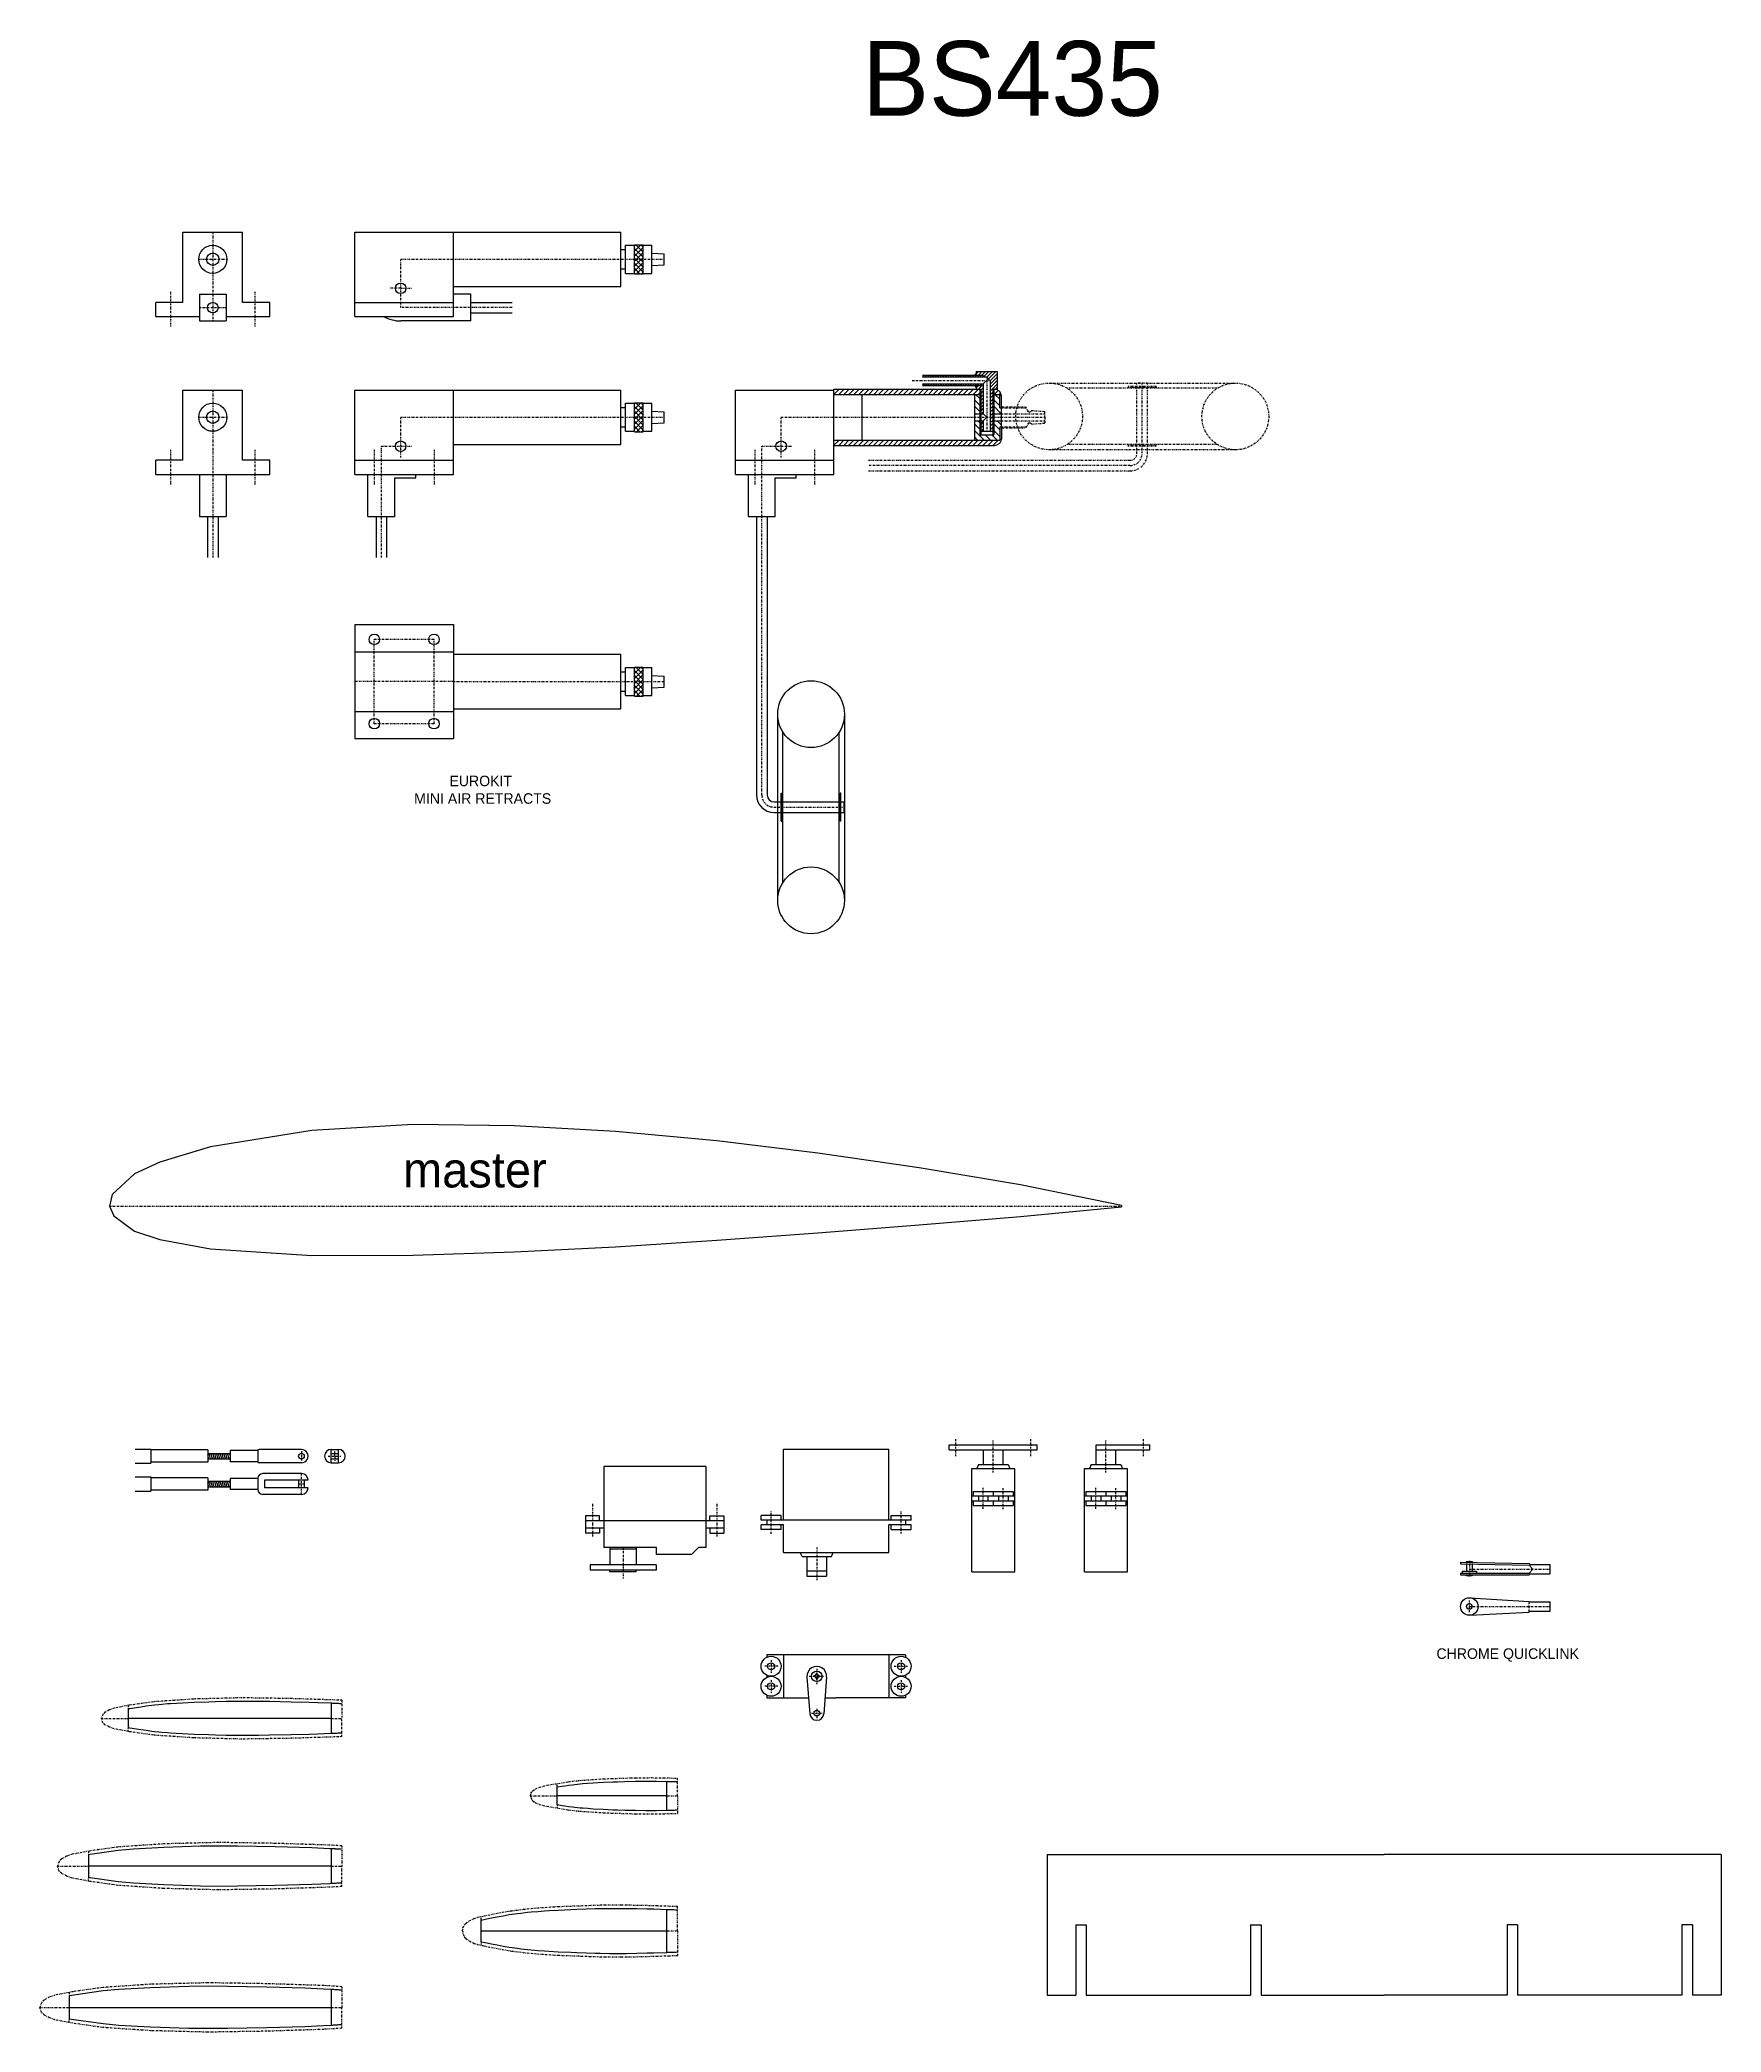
# Model space of a CAD drawing. Extents: x -1638 to 412, y -412 to 1290.
# Drawn here: x -258 to 221, y -143 to 425 of the extents above; entities that cross this region are included whole.
import ezdxf
from ezdxf.enums import TextEntityAlignment as Align

# ---------------------------------------------------------------- set-up
doc = ezdxf.new("R2010")
doc.units = 0
doc.linetypes.add('DASHDOT', pattern=[1, 0.5, -0.25, 0, -0.25])
doc.linetypes.add('HIDDEN', pattern=[0.375, 0.25, -0.125])
for name, color, linetype in [('1', 7, 'CONTINUOUS'), ('22', 7, 'CONTINUOUS'), ('3', 7, 'CONTINUOUS'), ('4', 7, 'CONTINUOUS'), ('8', 7, 'CONTINUOUS')]:
    doc.layers.add(name, color=color, linetype=linetype)
doc.styles.add('txt', font='TXT', dxfattribs={"height": 0.2})

msp = doc.modelspace()

# ---------------------------------------------------------------- texts
at = {"layer": '1', "color": 212, "linetype": 'CONTINUOUS', "style": 'txt'}
msp.add_text('BS435', height=21.3, dxfattribs=at).set_placement((-23.7422, 424.2624), align=Align.TOP_LEFT)
at = {"layer": '8', "color": 250, "linetype": 'CONTINUOUS', "style": 'txt'}
for s, p in [('MINI AIR RETRACTS', (-131.761, 208.6391)), ('EUROKIT ', (-131.761, 213.6391))]:
    msp.add_text(s, height=3, dxfattribs=at).set_placement(p, align=Align.MIDDLE)
for s, height, p in [('master', 10, (-154.4256, 102.9312)), ('CHROME QUICKLINK', 3, (139.6752, -34.757))]:
    msp.add_text(s, height=height, dxfattribs=at).set_placement(p, align=Align.MIDDLE_LEFT)

# ---------------------------------------------------------------- blocks, each defined once
blk = doc.blocks.new('*O0')
at = {"layer": '22', "color": 195, "linetype": 'CONTINUOUS'}
for p, q in [((-14.9988, 18.6817), (15.0012, 18.6817)), ((-14.9988, -1.5215), (-14.9988, 18.6817)), ((15.0012, -1.5215), (15.0012, 18.6817)), ((-15.649, -0.221), (-21.3488, -0.221)), ((-21.3488, -1.5215), (-21.3488, -0.221)), ((21.3486, -1.5215), (-21.3488, -1.5215)), ((-14.9988, -2.9185), (-21.3488, -2.9185)), ((-21.3488, -4.2189), (-21.3488, -2.9185)), ((-15.649, -4.2189), (-21.3488, -4.2189)), ((-19.7486, -1.5215), (-19.7486, -2.9185)), ((-15.649, -1.5215), (-15.649, -0.221)), ((-15.649, -4.2189), (-15.649, -2.9185)), ((-14.9988, -10.7163), (-14.9988, -2.9185)), ((21.3486, -2.9185), (15.0012, -2.9185)), ((15.0012, -10.7163), (15.0012, -2.9185)), ((15.649, -0.221), (21.3486, -0.221)), ((15.649, -1.5215), (15.649, -0.221)), ((15.649, -4.2189), (15.649, -2.9185)), ((15.649, -4.2189), (21.3486, -4.2189)), ((19.7484, -1.5215), (19.7484, -2.9185)), ((21.3486, -1.5215), (21.3486, -0.221)), ((21.3486, -4.2189), (21.3486, -2.9185)), ((-14.9988, -10.7163), (15.0012, -10.7163)), ((-9.6978, -11.9151), (-10.1982, -10.7163)), ((-1.3006, -11.9151), (-0.8002, -10.7163)), ((-9.6978, -11.9151), (-1.3006, -11.9151)), ((-8.2982, -11.9151), (-8.2982, -17.5235)), ((-8.2982, -16.0249), (-2.7, -16.0249)), ((-2.7, -11.9151), (-2.7, -17.5235)), ((-8.2982, -17.5235), (-2.7, -17.5235))]:
    blk.add_line(p, q, dxfattribs=at)
at = {"layer": '22', "color": 195, "linetype": 'DASHDOT'}
for p, q in [((-18.4988, -5.4534), (-18.4988, 1.1608)), ((18.4988, -5.3823), (18.4988, 1.1608)), ((-5.4992, -9.3345), (-5.4992, -18.6817))]:
    blk.add_line(p, q, dxfattribs=at)
blk = doc.blocks.new('*O4')
at = {"layer": '1', "color": 195, "linetype": 'CONTINUOUS'}
for p, q in [((-24.6104, 2.0001), (-20.1518, 2.0001)), ((-20.1518, 2.0001), (-20.1518, -1.9999)), ((-3.967, 1.7645), (-3.967, -1.7355)), ((10.323, 1.5876), (2.383, 1.5876)), ((2.383, 1.5876), (2.383, -1.5874)), ((10.323, 1.5876), (10.323, -1.5874)), ((22.708, 2.949), (11.6844, 2.949)), ((24.608, 1.0491), (12.162, 1.0491)), ((12.162, 1.0491), (12.162, -1.0489)), ((-24.6104, -1.9999), (-20.1518, -1.9999)), ((10.323, -1.5874), (2.383, -1.5874)), ((22.708, -2.9488), (11.6844, -2.9488)), ((24.608, -1.0489), (12.162, -1.0489))]:
    blk.add_line(p, q, dxfattribs=at)
at = {"layer": '1', "color": 195, "linetype": 'HIDDEN'}
for p, q in [((21.9156, 1.0491), (21.9156, -1.0489)), ((23.5056, 1.0491), (23.5056, -1.0489))]:
    blk.add_line(p, q, dxfattribs=at)
at = {"layer": '1', "color": 195, "linetype": 'CONTINUOUS'}
for points in [[(-3.967, 1.7645), (-5.032679, 1.764994), (-6.453584, 1.76564), (-7.164035, 1.765952), (-8.229712, 1.766399), (-8.76255, 1.766611), (-9.828225, 1.767004), (-10.361062, 1.767183), (-11.160316, 1.767427), (-11.870763, 1.767617), (-12.225986, 1.767701), (-12.75882, 1.767813), (-13.558069, 1.767947), (-13.824486, 1.767982), (-14.179707, 1.76802), (-14.357317, 1.768036), (-14.756941, 1.768063), (-15.467381, 1.768079), (-15.8226, 1.768072), (-16.355429, 1.76804), (-16.621843, 1.768014), (-16.977061, 1.76797), (-17.15467, 1.767943), (-17.687495, 1.767845), (-17.953908, 1.767785), (-18.353526, 1.767681), (-18.88635, 1.767517), (-19.152761, 1.767423), (-19.552377, 1.767268), (-20.1518, 1.767)], [(-3.967, 0.7977), (-3.732157, 0.797968), (-3.418973, 0.798295), (-3.262355, 0.798448), (-3.105722, 0.798593), (-2.896852, 0.798776), (-2.792408, 0.798863), (-2.479034, 0.799111), (-2.061118, 0.799412), (-1.852126, 0.799552), (-1.538598, 0.799752), (-1.120493, 0.800006), (-0.911414, 0.800131), (-0.493208, 0.800378), (0.064485, 0.800719), (0.343362, 0.8009), (0.761709, 0.801192), (0.970894, 0.801349), (1.389282, 0.801691), (1.598482, 0.801879), (1.912288, 0.802184), (2.226096, 0.802519), (2.383, 0.8027)], [(-3.967, -1.7355), (-6.098358, -1.734524), (-7.164035, -1.734057), (-8.229712, -1.733616), (-8.76255, -1.733408), (-9.828225, -1.733021), (-10.361062, -1.732845), (-11.160316, -1.732606), (-11.870763, -1.73242), (-12.225986, -1.732337), (-12.75882, -1.732227), (-13.558069, -1.732096), (-13.824486, -1.732062), (-14.179707, -1.732024), (-14.357317, -1.732008), (-14.756941, -1.731981), (-15.467381, -1.731965), (-15.8226, -1.731971), (-16.355429, -1.732002), (-16.621843, -1.732026), (-16.977061, -1.732068), (-17.15467, -1.732094), (-17.687495, -1.732188), (-17.953908, -1.732246), (-18.353526, -1.732345), (-18.88635, -1.732503), (-19.152761, -1.732593), (-19.552377, -1.732743), (-20.1518, -1.733)], [(-3.967, -0.7924), (-3.732157, -0.792122), (-3.418973, -0.791781), (-3.262355, -0.791623), (-3.105722, -0.791472), (-2.896852, -0.791282), (-2.792408, -0.791191), (-2.479034, -0.790934), (-2.061118, -0.790622), (-1.852126, -0.790478), (-1.538598, -0.790271), (-1.120493, -0.79001), (-0.911414, -0.789883), (-0.493208, -0.789631), (0.064485, -0.789286), (0.343362, -0.789103), (0.761709, -0.78881), (0.970894, -0.788652), (1.389282, -0.788309), (1.598482, -0.788121), (1.912288, -0.787816), (2.226096, -0.787481), (2.383, -0.7873)]]:
    blk.add_lwpolyline(points, dxfattribs=at)
for centre, radius, start, end in [((11.68449, 1.5876), 1.36144, 90, 180), ((22.71063, 1.04912), 1.89992, 0, 90), ((11.68449, -1.5874), 1.36144, 180, 270), ((22.71063, -1.04892), 1.89992, 270, 360)]:
    blk.add_arc(centre, radius, start, end, dxfattribs=at)
at = {"layer": '3', "color": 195, "linetype": 'CONTINUOUS'}
for p, q in [((-3.6622, -0.7924), (-3.967, 0.3557)), ((-3.1338, -0.7924), (-3.5606, 0.7977)), ((-2.6054, -0.7898), (-3.0322, 0.7977)), ((-2.0822, -0.7898), (-2.509, 0.8002)), ((-1.554, -0.7898), (-1.9806, 0.8002)), ((-1.0306, -0.7898), (-1.4574, 0.8002)), ((-0.5074, -0.7898), (-0.9342, 0.8002)), ((0.0208, -0.7898), (-0.4058, 0.8002)), ((0.5492, -0.7898), (0.1224, 0.8002)), ((1.0724, -0.7898), (0.6458, 0.8002)), ((1.5956, -0.7873), (1.169, 0.8027)), ((2.124, -0.7873), (1.6972, 0.8027)), ((2.383, 0.2058), (2.2206, 0.8027))]:
    blk.add_line(p, q, dxfattribs=at)
blk = doc.blocks.new('*O5')
at = {"layer": '22', "color": 195, "linetype": 'DASHDOT'}
for p, q in [((-16.5228, 6.0484), (-20.2744, 6.0484)), ((-18.4988, 7.8213), (-18.4988, 4.1536)), ((16.5226, 6.0484), (20.2742, 6.0484)), ((18.4988, 7.8213), (18.4988, 4.1536)), ((-16.543, 0.3486), (-20.2744, 0.3486)), ((-18.4988, 2.0962), (-18.4988, -1.4649)), ((-7.6352, 3.1985), (-3.3554, 3.1985)), ((-5.4992, 5.3423), (-5.4992, 1.1513)), ((-5.4992, 0.9176), (-5.4992, 1.0192)), ((16.543, 0.3486), (20.2742, 0.3486)), ((18.4988, 2.0962), (18.4988, -1.4649)), ((-6.98, -7.3018), (-3.9498, -7.3018)), ((-5.4992, -6.0166), (-5.4992, -8.7446))]:
    blk.add_line(p, q, dxfattribs=at)
at = {"layer": '22', "color": 195, "linetype": 'CONTINUOUS'}
for p, q in [((-19.7486, 9.2996), (-19.7486, 8.6087)), ((19.7484, 9.2996), (-19.7486, 9.2996)), ((-14.9988, 9.2996), (-14.9988, -2.9026)), ((14.9986, 9.2996), (14.9986, -2.9026)), ((19.7484, 9.2996), (19.7484, 8.6087)), ((-19.7486, 3.4881), (-19.7486, 2.909)), ((-8.2906, 2.9852), (-7.493, -7.4542)), ((-6.0172, 3.29), (-6.3728, 3.29)), ((-6.3728, 3.1071), (-6.3728, 3.29)), ((-6.0224, 3.1071), (-6.3728, 3.1071)), ((-5.5906, 3.7167), (-5.5906, 4.0723)), ((-5.5906, 4.0723), (-5.4076, 4.0723)), ((-5.5906, 2.6753), (-5.5906, 2.3248)), ((-5.4076, 2.3248), (-5.5906, 2.3248)), ((-5.4076, 3.7167), (-5.4076, 4.0723)), ((-5.4076, 2.6753), (-5.4076, 2.3248)), ((-4.981, 3.29), (-4.6254, 3.29)), ((-4.9758, 3.1071), (-4.6254, 3.1071)), ((-4.6254, 3.29), (-4.6254, 3.1071)), ((-2.7076, 2.9852), (-3.5052, -7.4542)), ((19.7484, 3.4881), (19.7484, 2.909)), ((-19.7486, -2.2117), (-19.7486, -2.9026)), ((-19.7486, -2.9026), (-7.841, -2.9026)), ((-3.1572, -2.9026), (0, -2.9026)), ((19.7484, -2.9026), (0, -2.9026)), ((19.7484, -2.2117), (19.7484, -2.9026))]:
    blk.add_line(p, q, dxfattribs=at)
for centre, radius in [((-18.49885, 6.04967), 2.84988), ((-18.49885, 6.04967), 1), ((18.49879, 6.04967), 2.84988), ((18.49879, 6.04967), 1), ((-18.49885, 0.34991), 2.84988), ((-18.49885, 0.34991), 1), ((-5.49913, 3.19979), 1.4986), ((18.49879, 0.34991), 2.84988), ((18.49879, 0.34991), 1), ((-5.49913, -7.30057), 0.79375)]:
    blk.add_circle(centre, radius, dxfattribs=at)
for centre, radius, start, end in [((-5.49913, 3.19979), 2.79908, 355.604169, 184.368931), ((-5.49913, 3.19979), 0.52672, 189.912042, 260.089942), ((-5.49913, 3.19979), 0.52672, 99.997394, 170.002606), ((-5.49913, 3.19979), 0.52672, 279.911397, 350.0771), ((-5.49913, 3.19979), 0.52672, 9.997394, 80.002606), ((-5.49913, -7.30057), 1.99898, 184.371103, 355.628506)]:
    blk.add_arc(centre, radius, start, end, dxfattribs=at)
blk = doc.blocks.new('*O43')
at = {"layer": '22', "color": 195, "linetype": 'CONTINUOUS'}
for p, q in [((-95.9266, 20), (0, 20)), ((-95.9266, 20), (-95.9266, -20)), ((95.9268, 20), (0, 20)), ((95.9268, 20), (95.9268, -20)), ((-87.7458, 0), (-87.7458, -20)), ((-87.7458, 0), (-84.7458, 0)), ((-84.7458, 0), (-84.7458, -20)), ((-38, 0), (-38, -20)), ((-38, 0), (-35, 0)), ((-35, 0), (-35, -20)), ((35, 0), (35, -20)), ((38, 0), (35, 0)), ((38, 0), (38, -20)), ((84.7458, 0), (84.7458, -20)), ((87.7458, 0), (84.7458, 0)), ((87.7458, 0), (87.7458, -20)), ((-95.9266, -20), (-87.7458, -20)), ((-84.7458, -20), (-38, -20)), ((-35, -20), (0, -20)), ((35, -20), (0, -20)), ((84.7458, -20), (38, -20)), ((95.9268, -20), (87.7458, -20))]:
    blk.add_line(p, q, dxfattribs=at)
blk = doc.blocks.new('*O44')
at = {"layer": '22', "color": 195, "linetype": 'CONTINUOUS'}
for p, q in [((-12.7458, 1.8086), (-12.7584, 1.3082)), ((-12.7584, 1.3082), (6.7386, 0.8738)), ((-12.7458, 1.8086), (6.7488, 1.3742)), ((-11.0364, 1.9964), (-9.4464, 1.9964)), ((-11.0364, 1.9964), (-11.0364, 1.674)), ((-11.0364, 1.3894), (-11.0364, -0.8254)), ((-9.4464, 1.9964), (-9.4464, 1.6256)), ((-9.4464, 1.3564), (-9.4464, -0.8254)), ((7.0586, 1.0744), (6.7588, 1.3742)), ((7.8586, -0.226), (6.7588, 0.8738)), ((7.0586, 1.0744), (12.7584, 1.0744)), ((12.7584, -1.5264), (12.7584, 1.0744)), ((-12.7408, -1.3258), (-12.7408, -1.8262)), ((-12.7408, -1.3258), (6.7588, -1.3258)), ((-12.7408, -1.8262), (6.7588, -1.8262)), ((-12.2404, -0.8254), (-8.2424, -0.8254)), ((-12.2404, -0.8254), (-12.2404, -1.3258)), ((-8.2424, -0.8254), (-8.2424, -1.3258)), ((7.8586, -0.226), (6.7588, -1.3258)), ((7.0586, -1.5264), (6.7588, -1.8262)), ((7.0586, -1.5264), (12.7584, -1.5264))]:
    blk.add_line(p, q, dxfattribs=at)
at = {"layer": '22', "color": 195, "linetype": 'DASHDOT'}
for p, q in [((-10.2414, 2.159), (-10.2414, -2.0752)), ((-10.2414, -0.226), (12.7584, -0.226))]:
    blk.add_line(p, q, dxfattribs=at)
at = {"layer": '22', "color": 195, "linetype": 'CONTINUOUS'}
blk.add_lwpolyline([(-11.684, -1.8262), (-11.257023, -1.951543), (-11.043339, -1.998019), (-10.722637, -2.047356), (-10.401796, -2.0721), (-10.24135, -2.0752), (-10.0809, -2.0721), (-9.760037, -2.047356), (-9.439302, -1.998019), (-9.225598, -1.951543), (-8.7986, -1.8262)], dxfattribs=at)
blk = doc.blocks.new('*O45')
at = {"layer": '22', "color": 195, "linetype": 'DASHDOT'}
for p, q in [((-10.25, -1.5977), (-10.25, 1.8161)), ((6.7502, -1.5802), (6.7502, 1.4348)), ((-10.25, -0.0001), (12.7498, -0.0001))]:
    blk.add_line(p, q, dxfattribs=at)
at = {"layer": '22', "color": 195, "linetype": 'CONTINUOUS'}
for p, q in [((-10.0924, 2.4943), (6.7452, 1.4351)), ((6.7502, 1.3005), (12.7498, 1.3005)), ((12.7498, -1.3005), (12.7498, 1.3005)), ((-10.1154, -2.4969), (6.7554, -1.5799)), ((6.7502, -1.3005), (12.7498, -1.3005))]:
    blk.add_line(p, q, dxfattribs=at)
for radius in [2.5, 0.79375]:
    blk.add_circle((-10.24995, -0.00003), radius, dxfattribs=at)
blk = doc.blocks.new('*O60')
at = {"layer": '22', "color": 195, "linetype": 'CONTINUOUS'}
for p, q in [((-1.0478, -1.9006), (-1.0478, 1.8993)), ((-1.0478, 1.8993), (1.0502, 1.8993)), ((1.0502, -1.9006), (1.0502, 1.8993)), ((-1.0478, -1.9006), (1.0502, -1.9006))]:
    blk.add_line(p, q, dxfattribs=at)
at = {"layer": '22', "color": 195, "linetype": 'HIDDEN'}
for p, q in [((-1.0478, 0.7969), (1.0502, 0.7969)), ((-0.0014, -0.0007), (-0.0014, 1.3455)), ((-1.0478, -0.7931), (1.0502, -0.7931)), ((-0.0014, -0.0007), (-0.0014, -1.4789))]:
    blk.add_line(p, q, dxfattribs=at)
at = {"layer": '22', "color": 195, "linetype": 'DASHDOT'}
blk.add_line((-1.9012, -0.0007), (1.67, -0.0007), dxfattribs=at)
at = {"layer": '22', "color": 195, "linetype": 'CONTINUOUS'}
for centre, start, end in [((-1.0491, 0.00061), 90.000192, 269.999806), ((1.04894, 0.00061), 270.000194, 89.999808)]:
    blk.add_arc(centre, 1.89992, start, end, dxfattribs=at)
blk = doc.blocks.new('*O105')
at = {"layer": '22', "color": 195, "linetype": 'CONTINUOUS'}
for p, q in [((14.4996, 15.95), (-14.4996, 15.95)), ((-14.4996, 15.95), (-14.4996, -7.0498)), ((14.4996, 15.95), (14.4996, -7.0498)), ((-19.699, 1.952), (-19.699, -3.0492)), ((-15.701, 1.952), (-19.699, 1.952)), ((19.699, 0.4508), (-19.699, 0.4508)), ((-15.701, 0.4508), (-15.701, 1.952)), ((15.6984, 1.952), (19.6964, 1.952)), ((15.6984, 0.4508), (15.6984, 1.952)), ((19.6964, 1.952), (19.6964, -3.0492)), ((19.699, 0.4508), (19.699, -1.5482)), ((-14.4996, -1.5482), (-19.699, -1.5482)), ((-15.701, -3.0492), (-19.699, -3.0492)), ((-15.701, -1.5482), (-15.701, -3.0492)), ((19.699, -1.5482), (14.4996, -1.5482)), ((15.6984, -1.5482), (15.6984, -3.0492)), ((15.6984, -3.0492), (19.6964, -3.0492)), ((0.499, -7.0498), (-14.4996, -7.0498)), ((-12.7496, -7.0498), (-12.7496, -12.046)), ((-5.2514, -7.5502), (-12.7496, -7.5502)), ((-5.2514, -7.0498), (-5.2514, -12.046)), ((0.499, -9.0512), (0.499, -7.0498)), ((10.499, -9.0512), (0.499, -9.0512)), ((12.5006, -7.0498), (10.499, -9.0512)), ((14.4996, -7.0498), (12.5006, -7.0498)), ((-18.401, -12.046), (-18.401, -13.547)), ((0.4, -12.046), (-18.401, -12.046)), ((0.4, -13.547), (-18.401, -13.547)), ((-12.7496, -14.0474), (-12.7496, -13.547)), ((-5.2514, -14.0474), (-12.7496, -14.0474)), ((-5.2514, -14.0474), (-5.2514, -13.547)), ((0.4, -12.046), (0.4, -13.547))]:
    blk.add_line(p, q, dxfattribs=at)
at = {"layer": '22', "color": 195, "linetype": 'DASHDOT'}
for p, q in [((-17.7, 5.2896), (-17.7, -4.172)), ((17.6974, 5.2896), (17.6974, -4.172)), ((-9.0006, -7.0498), (-9.0006, -15.95))]:
    blk.add_line(p, q, dxfattribs=at)
blk = doc.blocks.new('*O172')
at = {"layer": '4', "color": 155, "linetype": 'DASHDOT'}
for p, q in [((42.9673, 5.9219), (42.9673, 0)), ((-42.9673, 0), (-34.6059, 0)), ((-34.6059, 4.3378), (-34.6059, 3.326)), ((39.9673, 0), (42.9673, 0)), ((42.9673, -5.9219), (42.9673, 0)), ((-34.6059, -4.3378), (-34.6059, -3.326))]:
    blk.add_line(p, q, dxfattribs=at)
at = {"layer": '4', "color": 5, "linetype": 'CONTINUOUS'}
for p, q in [((-34.6059, 3.326), (-34.6059, -3.326)), ((-34.6059, 0), (39.9673, 0)), ((39.9673, 5.1131), (39.9673, -5.1131))]:
    blk.add_line(p, q, dxfattribs=at)
at = {"layer": '4', "color": 155, "linetype": 'DASHDOT'}
for points in [[(42.9673, 5.9219), (37.857141, 6.232632), (21.616999, 6.760238), (4.908562, 7.022948), (-11.487564, 6.612302), (-25.072996, 5.685551), (-33.505277, 4.500423), (-38.658384, 3.518836), (-40.291419, 2.944212), (-41.781465, 2.111408), (-42.472322, 1.431863), (-42.9673, 0)], [(42.9673, -5.9219), (37.857141, -6.232632), (21.616999, -6.760238), (4.908562, -7.022948), (-11.487564, -6.612302), (-25.072996, -5.685551), (-33.505277, -4.500423), (-38.658384, -3.518836), (-40.291419, -2.944212), (-41.781465, -2.111408), (-42.472322, -1.431863), (-42.9673, 0)], [(42.8983, 4.9243), (42.512334, 4.950707), (42.319356, 4.963744), (42.029893, 4.983087), (41.740431, 5.002172), (41.595699, 5.011616), (41.306233, 5.030307), (41.161497, 5.039552), (40.944389, 5.053293), (40.654901, 5.071374), (40.510152, 5.080311), (40.293019, 5.093586), (39.9673, 5.1132)], [(42.8983, -4.9243), (42.512334, -4.950707), (42.319356, -4.963744), (42.029893, -4.983087), (41.740431, -5.002172), (41.595699, -5.011616), (41.306233, -5.030307), (41.161497, -5.039552), (40.944389, -5.053293), (40.654901, -5.071374), (40.510152, -5.080311), (40.293019, -5.093586), (39.9673, -5.1132)]]:
    blk.add_lwpolyline(points, dxfattribs=at)
at = {"layer": '4', "color": 5, "linetype": 'CONTINUOUS'}
for points in [[(39.9673, 5.1131), (37.803127, 5.234032), (32.404539, 5.466289), (21.592598, 5.760539), (10.471567, 5.991504), (4.913564, 6.02288), (-0.539121, 5.959176), (-11.437883, 5.61364), (-20.474169, 5.119572), (-24.961702, 4.691243), (-33.331748, 3.514875), (-34.6059, 3.326)], [(39.9673, -5.1131), (37.803127, -5.234032), (32.404539, -5.466289), (21.592598, -5.760539), (10.471567, -5.991504), (4.913564, -6.02288), (-0.539121, -5.959176), (-11.437883, -5.61364), (-20.474169, -5.119572), (-24.961702, -4.691243), (-33.331748, -3.514875), (-34.6059, -3.326)]]:
    blk.add_lwpolyline(points, dxfattribs=at)
blk = doc.blocks.new('*O173')
at = {"layer": '4', "color": 155, "linetype": 'DASHDOT'}
for p, q in [((40.4503, 5.7885), (40.4503, 0)), ((-40.4503, 0), (-31.5937, 0)), ((-31.5937, 4.2864), (-31.5937, 3.2754)), ((37.4503, 0), (40.4503, 0)), ((40.4503, -5.7885), (40.4503, 0)), ((-31.5937, -4.2864), (-31.5937, -3.2754))]:
    blk.add_line(p, q, dxfattribs=at)
at = {"layer": '4', "color": 5, "linetype": 'CONTINUOUS'}
for p, q in [((-31.5937, 3.2754), (-31.5937, -3.2754)), ((37.4503, 0), (-31.5937, 0)), ((37.4503, 4.9632), (37.4503, -4.9632))]:
    blk.add_line(p, q, dxfattribs=at)
at = {"layer": '4', "color": 155, "linetype": 'DASHDOT'}
for points in [[(40.4503, 5.7886), (37.12047, 5.982004), (21.53405, 6.488396), (5.498314, 6.740531), (-10.237872, 6.346337), (-23.276307, 5.456816), (-31.369082, 4.319361), (-36.314756, 3.377288), (-37.88207, 2.825763), (-39.312257, 2.026415), (-39.975287, 1.374214), (-40.4503, 0)], [(40.4503, -5.7886), (37.12047, -5.982004), (21.53405, -6.488396), (5.498314, -6.740531), (-10.237872, -6.346337), (-23.276307, -5.456816), (-31.369082, -4.319361), (-36.314756, -3.377288), (-37.88207, -2.825763), (-39.312257, -2.026415), (-39.975287, -1.374214), (-40.4503, 0)], [(40.3865, 4.7906), (40.128718, 4.806976), (39.999832, 4.81508), (39.806509, 4.827129), (39.516535, 4.844962), (39.226566, 4.862502), (39.081583, 4.871161), (38.791612, 4.888254), (38.646624, 4.896686), (38.429137, 4.909193), (38.13914, 4.925597), (37.994134, 4.933683), (37.776612, 4.945664), (37.4503, 4.9633)], [(40.3865, -4.7906), (40.128718, -4.806976), (39.999832, -4.81508), (39.806509, -4.827129), (39.516535, -4.844962), (39.226566, -4.862502), (39.081583, -4.871161), (38.791612, -4.888254), (38.646624, -4.896686), (38.429137, -4.909193), (38.13914, -4.925597), (37.994134, -4.933683), (37.776612, -4.945664), (37.4503, -4.9633)]]:
    blk.add_lwpolyline(points, dxfattribs=at)
at = {"layer": '4', "color": 5, "linetype": 'CONTINUOUS'}
for points in [[(37.4503, 4.9632), (37.066603, 4.983386), (31.885616, 5.206358), (21.509661, 5.488723), (10.837149, 5.710358), (5.503317, 5.740463), (0.27058, 5.679313), (-10.188191, 5.347675), (-18.859078, 4.873541), (-23.165049, 4.462523), (-31.195735, 3.333764), (-31.5937, 3.2754)], [(37.4503, -4.9632), (37.066603, -4.983386), (31.885616, -5.206358), (21.509661, -5.488723), (10.837149, -5.710358), (5.503317, -5.740463), (0.27058, -5.679313), (-10.188191, -5.347675), (-18.859078, -4.873541), (-23.165049, -4.462523), (-31.195735, -3.333764), (-31.5937, -3.2754)]]:
    blk.add_lwpolyline(points, dxfattribs=at)
blk = doc.blocks.new('*O174')
at = {"layer": '4', "color": 155, "linetype": 'DASHDOT'}
for p, q in [((-34.199, 0), (-26.5622, 0)), ((-26.5622, 3.7234), (-26.5622, 2.7124)), ((31.199, 0), (34.199, 0)), ((34.199, 5.1702), (34.199, 0)), ((34.199, -5.1702), (34.199, 0)), ((-26.5622, -3.7234), (-26.5622, -2.7124))]:
    blk.add_line(p, q, dxfattribs=at)
at = {"layer": '4', "color": 5, "linetype": 'CONTINUOUS'}
for p, q in [((-26.5622, 2.7124), (-26.5622, -2.7124)), ((31.199, 0), (-26.5622, 0)), ((31.199, 4.3162), (31.199, -4.3162))]:
    blk.add_line(p, q, dxfattribs=at)
at = {"layer": '4', "color": 155, "linetype": 'DASHDOT'}
for points in [[(34.199, 5.1702), (33.401323, 5.213003), (19.818255, 5.654329), (5.843593, 5.874003), (-7.869932, 5.530535), (-19.232524, 4.755348), (-26.285081, 3.764099), (-30.595112, 2.943111), (-31.961014, 2.462465), (-33.20726, 1.765886), (-33.785019, 1.197527), (-34.199, 0)], [(34.199, -5.1702), (33.401323, -5.213003), (19.818255, -5.654329), (5.843593, -5.874003), (-7.869932, -5.530535), (-19.232524, -4.755348), (-26.285081, -3.764099), (-30.595112, -2.943111), (-31.961014, -2.462465), (-33.20726, -1.765886), (-33.785019, -1.197527), (-34.199, 0)], [(34.1438, 4.1717), (33.908242, 4.184644), (33.79046, 4.191025), (33.61378, 4.200481), (33.348737, 4.214405), (33.110003, 4.22668), (32.791641, 4.242662), (32.63244, 4.25049), (32.473224, 4.258212), (32.260915, 4.268344), (32.154751, 4.27334), (31.836223, 4.288058), (31.62384, 4.297646), (31.340624, 4.310159), (31.199, 4.3163)], [(34.1438, -4.1717), (33.908242, -4.184644), (33.79046, -4.191025), (33.61378, -4.200481), (33.348737, -4.214405), (33.110003, -4.22668), (32.791641, -4.242662), (32.63244, -4.25049), (32.473224, -4.258212), (32.260915, -4.268344), (32.154751, -4.27334), (31.836223, -4.288058), (31.62384, -4.297646), (31.340624, -4.310159), (31.199, -4.3163)]]:
    blk.add_lwpolyline(points, dxfattribs=at)
at = {"layer": '4', "color": 5, "linetype": 'CONTINUOUS'}
for points in [[(31.199, 4.3162), (27.399827, 4.456497), (24.865283, 4.529987), (19.793834, 4.65462), (13.594536, 4.796198), (10.495487, 4.847712), (7.397274, 4.8736), (5.848584, 4.873939), (4.328747, 4.864863), (1.289973, 4.820688), (-1.747704, 4.746621), (-3.772273, 4.683484), (-7.820251, 4.531873), (-11.181577, 4.381255), (-12.859773, 4.289427), (-14.535189, 4.180868), (-15.371587, 4.118975), (-17.041235, 3.977278), (-17.874271, 3.896404), (-19.12129, 3.761051), (-19.901733, 3.667105), (-21.459122, 3.461579), (-23.012633, 3.239453), (-26.111776, 2.778576), (-26.5622, 2.7124)], [(31.199, -4.3162), (27.399827, -4.456497), (24.865283, -4.529987), (19.793834, -4.65462), (13.594536, -4.796198), (10.495487, -4.847712), (7.397274, -4.8736), (5.848584, -4.873939), (4.328747, -4.864863), (1.289973, -4.820688), (-1.747704, -4.746621), (-3.772273, -4.683484), (-7.820251, -4.531873), (-11.181577, -4.381255), (-12.859773, -4.289427), (-14.535189, -4.180868), (-15.371587, -4.118975), (-17.041235, -3.977278), (-17.874271, -3.896404), (-19.12129, -3.761051), (-19.901733, -3.667105), (-21.459122, -3.461579), (-23.012633, -3.239453), (-26.111776, -2.778576), (-26.5622, -2.7124)]]:
    blk.add_lwpolyline(points, dxfattribs=at)
blk = doc.blocks.new('*O175')
at = {"layer": '4', "color": 155, "linetype": 'DASHDOT'}
for p, q in [((-20.9284, 0), (-13.323, 0)), ((-13.323, 2.5013), (-13.323, 3.5157)), ((17.9284, 0), (20.9284, 0)), ((20.9284, 0), (20.9284, 5.0282)), ((20.9284, 0), (20.9284, -5.0282)), ((-13.323, -2.5013), (-13.323, -3.5157))]:
    blk.add_line(p, q, dxfattribs=at)
at = {"layer": '4', "color": 5, "linetype": 'CONTINUOUS'}
for p, q in [((-13.323, -2.5013), (-13.323, 2.5013)), ((17.9284, 0), (-13.323, 0)), ((17.9284, -4.1033), (17.9284, 4.1033))]:
    blk.add_line(p, q, dxfattribs=at)
at = {"layer": '4', "color": 155, "linetype": 'DASHDOT'}
for points in [[(-20.9284, 0), (-20.792975, 0.666187), (-20.463453, 1.221515), (-20.1577, 1.523445), (-19.438134, 1.998388), (-18.356183, 2.472265), (-16.186715, 2.99751), (-10.225784, 3.99654), (-6.884536, 4.378184), (-0.200367, 4.829127), (8.919553, 5.13363), (13.482805, 5.162233), (20.9284, 5.0282)], [(-20.9284, 0), (-20.792975, -0.666187), (-20.463453, -1.221515), (-20.1577, -1.523445), (-19.438134, -1.998388), (-18.356183, -2.472265), (-16.186715, -2.99751), (-10.225784, -3.99654), (-6.884536, -4.378184), (-0.200367, -4.829127), (8.919553, -5.13363), (13.482805, -5.162233), (20.9284, -5.0282)], [(17.9284, 4.1033), (18.263373, 4.096014), (18.486118, 4.090992), (18.782358, 4.084103), (18.930141, 4.080578), (19.151376, 4.075195), (19.445504, 4.067848), (19.592187, 4.064105), (20.030643, 4.052615), (20.321553, 4.044753), (20.514844, 4.039429), (20.771727, 4.032235), (20.8998, 4.0286)], [(17.9284, -4.1033), (18.263373, -4.096014), (18.486118, -4.090992), (18.782358, -4.084103), (18.930141, -4.080578), (19.151376, -4.075195), (19.445504, -4.067848), (19.592187, -4.064105), (20.030643, -4.052615), (20.321553, -4.044753), (20.514844, -4.039429), (20.771727, -4.032235), (20.8998, -4.0286)]]:
    blk.add_lwpolyline(points, dxfattribs=at)
at = {"layer": '4', "color": 5, "linetype": 'CONTINUOUS'}
for points in [[(-13.323, 2.5013), (-11.893258, 2.738693), (-11.173407, 2.85011), (-10.090643, 3.005461), (-8.98652, 3.147099), (-8.250327, 3.232494), (-6.777589, 3.383674), (-6.041002, 3.450375), (-4.567294, 3.568289), (-3.092739, 3.668608), (-0.140445, 3.831122), (2.544534, 3.950967), (3.888374, 4.00195), (5.905492, 4.066374), (8.933441, 4.133818), (11.962931, 4.163081), (13.477836, 4.162287), (14.987939, 4.151015), (17.9284, 4.1033)], [(-13.323, -2.5013), (-11.893258, -2.738693), (-11.173407, -2.85011), (-10.090643, -3.005461), (-8.98652, -3.147099), (-8.250327, -3.232494), (-6.777589, -3.383674), (-6.041002, -3.450375), (-4.567294, -3.568289), (-3.092739, -3.668608), (-0.140445, -3.831122), (2.544534, -3.950967), (3.888374, -4.00195), (5.905492, -4.066374), (8.933441, -4.133818), (11.962931, -4.163081), (13.477836, -4.162287), (14.987939, -4.151015), (17.9284, -4.1033)]]:
    blk.add_lwpolyline(points, dxfattribs=at)
blk = doc.blocks.new('*O176')
at = {"layer": '4', "color": 5, "linetype": 'CONTINUOUS'}
for p, q in [((27.6031, -6.1087), (27.6031, 6.1083)), ((-25.2585, -3.0904), (-25.2585, 3.09)), ((-25.2585, -0.0002), (27.6031, -0.0002))]:
    blk.add_line(p, q, dxfattribs=at)
at = {"layer": '4', "color": 155, "linetype": 'DASHDOT'}
for p, q in [((30.6031, -0.0002), (30.6031, 7.0018)), ((-25.2585, 3.09), (-25.2585, 4.116)), ((-25.2585, -3.0904), (-25.2585, -4.1164)), ((27.6031, -0.0002), (30.6031, -0.0002)), ((30.6031, -0.0002), (30.6031, -7.0021))]:
    blk.add_line(p, q, dxfattribs=at)
for points in [[(-30.6031, -0.0002), (-30.425393, 0.955976), (-29.99285, 1.753129), (-29.591491, 2.186532), (-28.646905, 2.868275), (-27.226595, 3.548493), (-26.27976, 3.860138), (-24.378644, 4.302468), (-19.178437, 5.308455), (-16.553571, 5.736543), (-12.167489, 6.284381), (-9.243615, 6.551615), (-3.393157, 6.931704), (8.578735, 7.368819), (14.569015, 7.409892), (20.17879, 7.330744), (30.6031, 7.0018)], [(27.6031, 6.1083), (27.714569, 6.104377), (27.862879, 6.099145), (27.936914, 6.096528), (28.158612, 6.088672), (28.453495, 6.07818), (28.600744, 6.072926), (28.821518, 6.065031), (29.115962, 6.054477), (29.26333, 6.049185), (29.558612, 6.038571), (30.152763, 6.017191), (30.6031, 6.001)], [(-30.6031, -0.0002), (-30.425393, -0.956176), (-29.99285, -1.753329), (-29.591491, -2.186732), (-28.646905, -2.868475), (-27.226595, -3.548694), (-26.27976, -3.86034), (-24.378644, -4.302681), (-19.178437, -5.308744), (-16.553571, -5.736871), (-12.167489, -6.284734), (-9.243615, -6.551961), (-3.393156, -6.931996), (8.578739, -7.368963), (14.569022, -7.410023), (20.178794, -7.330929), (30.6031, -7.0021)], [(27.6031, -6.1087), (27.714569, -6.104777), (27.862879, -6.099545), (27.936914, -6.096928), (28.158612, -6.089072), (28.453495, -6.07858), (28.600744, -6.073326), (28.821518, -6.065431), (29.115962, -6.054877), (29.26333, -6.049585), (29.558612, -6.038971), (30.152763, -6.017591), (30.6031, -6.0014)]]:
    blk.add_lwpolyline(points, dxfattribs=at)
at = {"layer": '4', "color": 5, "linetype": 'CONTINUOUS'}
for points in [[(-25.2585, 3.09), (-24.101523, 3.339035), (-21.86622, 3.789136), (-20.729836, 4.008329), (-19.008722, 4.323018), (-17.275103, 4.613553), (-16.406183, 4.747222), (-14.954561, 4.95086), (-13.986721, 5.073631), (-12.050693, 5.290971), (-11.082452, 5.386858), (-9.145377, 5.556358), (-7.207332, 5.700554), (-5.914653, 5.78523), (-3.327451, 5.934121), (0.200723, 6.106346), (1.966475, 6.179606), (4.616792, 6.272175), (7.268717, 6.342617), (8.595136, 6.369071), (11.248594, 6.403498), (12.575516, 6.411096), (14.565972, 6.409941), (16.063602, 6.399005), (19.044054, 6.354423), (21.980334, 6.285977), (23.898835, 6.230892), (27.6031, 6.1083)], [(-25.2585, -3.0904), (-24.101523, -3.339435), (-21.86622, -3.789536), (-20.729836, -4.008729), (-19.008722, -4.323418), (-17.275103, -4.613953), (-16.406183, -4.747622), (-14.954561, -4.95126), (-13.986721, -5.074031), (-12.050693, -5.291371), (-11.082452, -5.387258), (-9.145377, -5.556758), (-7.207332, -5.700954), (-5.914653, -5.78563), (-3.327451, -5.934521), (0.200723, -6.106746), (1.966475, -6.180006), (4.616792, -6.272575), (7.268717, -6.343017), (8.595136, -6.369471), (11.248594, -6.403898), (12.575516, -6.411496), (14.565972, -6.410341), (16.063602, -6.399405), (19.044054, -6.354823), (21.980334, -6.286377), (23.898835, -6.231292), (27.6031, -6.1087)]]:
    blk.add_lwpolyline(points, dxfattribs=at)

# ---------------------------------------------------------------- linework, layer by layer
at = {"layer": '1', "color": 166, "linetype": 'DASHDOT'}
msp.add_line((-238.0114, 92.5941), (50.0766, 92.5941), dxfattribs=at)
at = {"layer": '1', "color": 5, "linetype": 'CONTINUOUS'}
msp.add_line((50.0766, 92.7941), (50.0766, 92.3941), dxfattribs=at)
at = {"layer": '1', "color": 195, "linetype": 'CONTINUOUS'}
for p, q in [((-230.6598, 23.4486), (-226.2012, 23.4486)), ((-226.2012, 23.4486), (-226.2012, 19.4486)), ((-210.0164, 23.2023), (-210.0164, 19.7023)), ((-203.6664, 23.0347), (-203.6664, 19.8597)), ((-230.6598, 19.4486), (-226.2012, 19.4486))]:
    msp.add_line(p, q, dxfattribs=at)
at = {"layer": '1', "color": 5, "linetype": 'CONTINUOUS'}
msp.add_lwpolyline([(50.0766, 92.7941), (21.267867, 98.664252), (-7.54076, 103.520318), (-36.349644, 107.707403), (-65.158494, 111.17597), (-93.967221, 113.82687), (-122.776103, 115.511624), (-151.584884, 115.833678), (-180.393668, 114.149032), (-209.2024, 109.515986), (-223.606867, 105.155453), (-230.808996, 101.786009), (-237.169098, 95.931405), (-238.011232, 92.594043), (-236.737673, 89.87371), (-230.80906, 85.508119), (-223.606796, 83.080138), (-209.20237, 80.454054), (-180.393658, 78.571039), (-151.584929, 78.670111), (-122.775975, 79.586819), (-93.967158, 81.02384), (-65.158481, 82.931547), (-36.349688, 85.037519), (-7.540919, 87.267363), (21.267866, 89.695425), (50.0766, 92.3941)], dxfattribs=at)
at = {"layer": '1', "color": 195, "linetype": 'CONTINUOUS'}
for points in [[(-210.0164, 23.2023), (-211.082079, 23.202794), (-212.502984, 23.20344), (-213.213435, 23.203752), (-214.279112, 23.204199), (-214.81195, 23.204411), (-215.877625, 23.204804), (-216.410462, 23.204983), (-217.209716, 23.205227), (-217.920163, 23.205417), (-218.275386, 23.205501), (-218.80822, 23.205613), (-219.607469, 23.205747), (-219.873886, 23.205782), (-220.229107, 23.20582), (-220.406717, 23.205836), (-220.806341, 23.205863), (-221.516781, 23.205879), (-221.872, 23.205872), (-222.404829, 23.20584), (-222.671243, 23.205814), (-223.026461, 23.20577), (-223.20407, 23.205743), (-223.736895, 23.205645), (-224.003308, 23.205585), (-224.402926, 23.205481), (-224.93575, 23.205317), (-225.202161, 23.205223), (-225.601777, 23.205068), (-226.2012, 23.2048)], [(-210.0164, 19.7023), (-212.147758, 19.703276), (-213.213435, 19.703743), (-214.279112, 19.704184), (-214.81195, 19.704392), (-215.877625, 19.704779), (-216.410462, 19.704955), (-217.209716, 19.705194), (-217.920163, 19.70538), (-218.275386, 19.705463), (-218.80822, 19.705573), (-219.607469, 19.705704), (-219.873886, 19.705738), (-220.229107, 19.705776), (-220.406717, 19.705792), (-220.806341, 19.705819), (-221.516781, 19.705835), (-221.872, 19.705829), (-222.404829, 19.705798), (-222.671243, 19.705774), (-223.026461, 19.705732), (-223.20407, 19.705706), (-223.736895, 19.705612), (-224.003308, 19.705554), (-224.402926, 19.705455), (-224.93575, 19.705297), (-225.202161, 19.705207), (-225.601777, 19.705057), (-226.2012, 19.7048)], [(-210.0164, 22.2448), (-209.781557, 22.245068), (-209.468373, 22.245395), (-209.311755, 22.245548), (-209.155122, 22.245693), (-208.946252, 22.245876), (-208.841808, 22.245963), (-208.528434, 22.246211), (-208.110518, 22.246512), (-207.901526, 22.246652), (-207.587998, 22.246852), (-207.169893, 22.247106), (-206.960814, 22.247231), (-206.542608, 22.247478), (-205.984915, 22.247819), (-205.706038, 22.248), (-205.287691, 22.248292), (-205.078506, 22.248449), (-204.660118, 22.248791), (-204.450918, 22.248979), (-204.137112, 22.249284), (-203.823304, 22.249619), (-203.6664, 22.2498)], [(-210.0164, 20.6547), (-209.781557, 20.654978), (-209.468373, 20.655319), (-209.311755, 20.655477), (-209.155122, 20.655628), (-208.946252, 20.655818), (-208.841808, 20.655909), (-208.528434, 20.656166), (-208.110518, 20.656478), (-207.901526, 20.656622), (-207.587998, 20.656829), (-207.169893, 20.65709), (-206.960814, 20.657217), (-206.542608, 20.657469), (-205.984915, 20.657814), (-205.706038, 20.657997), (-205.287691, 20.65829), (-205.078506, 20.658448), (-204.660118, 20.658791), (-204.450918, 20.658979), (-204.137112, 20.659284), (-203.823304, 20.659619), (-203.6664, 20.6598)]]:
    msp.add_lwpolyline(points, dxfattribs=at)
at = {"layer": '1', "color": 250, "linetype": 'CONTINUOUS'}
msp.add_circle((-208.57305, 348.3606), 1.5, dxfattribs=at)
at = {"layer": '22', "color": 195, "linetype": 'CONTINUOUS'}
for p, q in [((-217.073, 369.8606), (-200.073, 369.8606)), ((-217.073, 349.8606), (-217.073, 369.8606)), ((-200.073, 349.8606), (-200.073, 369.8606)), ((-168.1004, 369.8606), (-92.4004, 369.8606)), ((-168.1004, 345.8606), (-168.1004, 369.8606)), ((-140.1004, 345.8606), (-140.1004, 369.8606)), ((-92.4004, 354.3606), (-92.4004, 369.8606)), ((-92.4004, 364.8606), (-91.1004, 364.8606)), ((-91.1004, 358.1106), (-91.1004, 366.1106)), ((-91.1004, 366.1106), (-88.6004, 366.1106)), ((-88.6004, 357.9883), (-88.6004, 366.2329)), ((-88.6004, 366.2329), (-86.1004, 366.2329)), ((-88.1848, 366.2329), (-88.6004, 365.8173)), ((-86.7706, 366.2329), (-88.6004, 364.4031)), ((-86.1004, 365.4888), (-88.6004, 362.9888)), ((-88.6004, 365.2208), (-86.1004, 362.7208)), ((-86.1004, 364.0746), (-88.6004, 361.5746)), ((-88.6004, 363.8066), (-86.1004, 361.3066)), ((-88.1984, 366.2329), (-86.1004, 364.135)), ((-86.784, 366.2329), (-86.1004, 365.5493)), ((-86.1004, 357.9883), (-86.1004, 366.2329)), ((-86.1004, 366.1106), (-83.6004, 366.1106)), ((-83.6004, 358.1106), (-83.6004, 366.1106)), ((-83.6004, 363.8606), (-80.1004, 363.6772)), ((-80.1004, 360.544), (-80.1004, 363.6772)), ((-92.4004, 359.3606), (-91.1004, 359.3606)), ((-91.1004, 358.1106), (-88.6004, 358.1106)), ((-86.1004, 362.6604), (-88.6004, 360.1604)), ((-88.6004, 362.3924), (-86.1004, 359.8924)), ((-86.1004, 361.2462), (-88.6004, 358.7462)), ((-88.6004, 360.9782), (-86.1004, 358.4782)), ((-88.6004, 359.564), (-87.0248, 357.9883)), ((-88.6004, 358.1498), (-88.439, 357.9883)), ((-88.6004, 357.9883), (-86.1004, 357.9883)), ((-86.1004, 359.832), (-87.9442, 357.9883)), ((-86.1004, 358.4178), (-86.53, 357.9883)), ((-86.1004, 358.1106), (-83.6004, 358.1106)), ((-83.6004, 360.3606), (-80.1004, 360.544)), ((-212.373, 352.1606), (-212.373, 344.5606)), ((-212.373, 352.1606), (-204.773, 352.1606)), ((-204.773, 352.1606), (-204.773, 344.5606)), ((-140.1004, 354.3606), (-92.4004, 354.3606)), ((-135.1004, 352.1606), (-140.1004, 352.1606)), ((-135.1004, 344.5606), (-135.1004, 352.1606)), ((-224.823, 345.8606), (-224.823, 349.8606)), ((-217.073, 349.8606), (-224.823, 349.8606)), ((-192.323, 349.8606), (-200.073, 349.8606)), ((-192.323, 345.8606), (-192.323, 349.8606)), ((-192.323, 345.8606), (-192.323, 349.8606)), ((-168.1004, 349.8606), (-140.1004, 349.8606)), ((-135.0702, 349.8606), (-123.3928, 349.8606)), ((-135.0702, 346.8606), (-123.3928, 346.8606)), ((-224.823, 345.8606), (-212.373, 345.8606)), ((-212.373, 344.5606), (-204.773, 344.5606)), ((-204.773, 345.8606), (-192.323, 345.8606)), ((-168.1004, 345.8606), (-140.1004, 345.8606)), ((-135.1004, 344.5606), (-155.1004, 344.5606)), ((-6.5508, 329.149), (10.6922, 329.149)), ((8.1922, 329.149), (8.6922, 329.649)), ((8.6922, 330.149), (14.6922, 330.149)), ((8.6922, 330.149), (8.6922, 329.149)), ((10.6922, 328.649), (10.6922, 329.149)), ((14.6922, 330.149), (14.6922, 325.149)), ((-217.073, 324.899), (-200.073, 324.899)), ((-217.073, 304.899), (-217.073, 324.899)), ((-200.073, 304.899), (-200.073, 324.899)), ((-168.1004, 324.899), (-92.4004, 324.899)), ((-168.1004, 300.899), (-168.1004, 324.899)), ((-140.1004, 300.899), (-140.1004, 324.899)), ((-92.4004, 309.399), (-92.4004, 324.899)), ((-59.8078, 324.899), (-31.8078, 324.899)), ((-59.8078, 300.899), (-59.8078, 324.899)), ((-31.8078, 300.899), (-31.8078, 325.149)), ((-31.8078, 325.149), (9.9922, 325.149)), ((-31.8078, 323.649), (9.6922, 323.649)), ((-23.8078, 310.649), (-23.8078, 323.649)), ((-6.5508, 328.649), (11.6922, 328.649)), ((-6.5508, 326.649), (10.6922, 326.649)), ((-6.5508, 326.149), (10.6922, 326.149)), ((8.1922, 326.149), (8.6922, 325.649)), ((8.1922, 323.649), (8.1922, 310.649)), ((8.6922, 326.149), (8.6922, 325.149)), ((9.6922, 325.149), (9.6922, 312.149)), ((9.9922, 325.149), (9.9922, 312.149)), ((10.6922, 326.649), (12.0582, 328.015)), ((10.6922, 326.649), (10.6922, 318.149)), ((12.0582, 328.015), (11.6922, 328.649)), ((12.0582, 328.015), (12.6922, 327.649)), ((12.6922, 327.649), (12.6922, 313.149)), ((13.3922, 325.149), (13.3922, 312.149)), ((13.3922, 325.149), (14.6922, 325.149)), ((13.6922, 325.149), (13.6922, 312.149)), ((13.6922, 323.649), (15.3922, 323.649)), ((15.3922, 319.849), (15.3922, 323.649)), ((15.3922, 323.399), (15.8764, 323.399)), ((15.8764, 314.449), (15.8764, 323.399)), ((-92.4004, 319.899), (-91.1004, 319.899)), ((-91.1004, 313.149), (-91.1004, 321.149)), ((-91.1004, 321.149), (-88.6004, 321.149)), ((-88.6004, 313.0267), (-88.6004, 321.2713)), ((-88.6004, 321.2713), (-86.1004, 321.2713)), ((-88.1848, 321.2713), (-88.6004, 320.8557)), ((-86.7706, 321.2713), (-88.6004, 319.4415)), ((-86.1004, 320.5272), (-88.6004, 318.0272)), ((-88.6004, 320.2592), (-86.1004, 317.7592)), ((-86.1004, 319.113), (-88.6004, 316.613)), ((-88.6004, 318.845), (-86.1004, 316.345)), ((-86.1004, 317.6988), (-88.6004, 315.1988)), ((-88.1984, 321.2713), (-86.1004, 319.1734)), ((-86.784, 321.2713), (-86.1004, 320.5877)), ((-86.1004, 313.0267), (-86.1004, 321.2713)), ((-86.1004, 321.149), (-83.6004, 321.149)), ((-83.6004, 313.149), (-83.6004, 321.149)), ((-83.6004, 318.899), (-80.1004, 318.7156)), ((-80.1004, 315.5824), (-80.1004, 318.7156)), ((8.1922, 318.149), (10.6922, 318.149)), ((10.6922, 318.149), (11.6922, 317.149)), ((13.3922, 318.149), (15.8764, 318.149)), ((15.3922, 319.849), (15.8764, 319.849)), ((-92.4004, 314.399), (-91.1004, 314.399)), ((-91.1004, 313.149), (-88.6004, 313.149)), ((-88.6004, 317.4308), (-86.1004, 314.9308)), ((-86.1004, 316.2846), (-88.6004, 313.7846)), ((-88.6004, 316.0166), (-86.1004, 313.5166)), ((-88.6004, 314.6024), (-87.0248, 313.0267)), ((-88.6004, 313.1882), (-88.439, 313.0267)), ((-88.6004, 313.0267), (-86.1004, 313.0267)), ((-86.1004, 314.8704), (-87.9442, 313.0267)), ((-86.1004, 313.4562), (-86.53, 313.0267)), ((-86.1004, 313.149), (-83.6004, 313.149)), ((-83.6004, 315.399), (-80.1004, 315.5824)), ((8.1922, 316.149), (10.6922, 316.149)), ((9.6922, 313.149), (13.6922, 313.149)), ((9.6922, 312.149), (13.6922, 312.149)), ((10.6922, 316.149), (11.6922, 317.149)), ((10.6922, 316.149), (10.6922, 313.149)), ((13.3922, 316.149), (15.8764, 316.149)), ((15.3922, 314.449), (15.3922, 310.649)), ((15.3922, 314.449), (15.8764, 314.449)), ((15.8764, 314.449), (15.8764, 310.899)), ((-140.1004, 309.399), (-92.4004, 309.399)), ((-31.8078, 310.649), (15.3922, 310.649)), ((-31.8078, 309.149), (13.8922, 309.149)), ((15.3922, 310.899), (15.8764, 310.899)), ((-224.823, 300.899), (-224.823, 304.899)), ((-217.073, 304.899), (-224.823, 304.899)), ((-224.823, 300.899), (-192.323, 300.899)), ((-212.373, 300.899), (-212.373, 288.899)), ((-204.773, 300.899), (-204.773, 288.899)), ((-192.323, 304.899), (-200.073, 304.899)), ((-192.323, 300.899), (-192.323, 304.899)), ((-192.323, 300.899), (-192.323, 304.899)), ((-168.1004, 304.899), (-140.1004, 304.899)), ((-168.1004, 300.899), (-140.1004, 300.899)), ((-164.4004, 288.899), (-164.4004, 300.899)), ((-150.8004, 299.899), (-150.8004, 300.899)), ((-59.8078, 304.899), (-31.8078, 304.899)), ((-59.8078, 300.899), (-31.8078, 300.899)), ((-56.1078, 288.899), (-56.1078, 300.899)), ((-42.5078, 299.899), (-42.5078, 300.899)), ((-156.8004, 288.899), (-156.8004, 299.899)), ((-156.8004, 299.899), (-150.8004, 299.899)), ((-48.5078, 288.899), (-48.5078, 299.899)), ((-48.5078, 299.899), (-42.5078, 299.899)), ((-212.373, 288.899), (-204.773, 288.899)), ((-210.073, 288.899), (-210.073, 277.1913)), ((-207.073, 288.899), (-207.073, 277.1913)), ((-164.4004, 288.899), (-156.8004, 288.899)), ((-162.1004, 288.8687), (-162.1004, 277.1913)), ((-159.1004, 288.8687), (-159.1004, 277.1913)), ((-56.1078, 288.899), (-48.5078, 288.899)), ((-53.8078, 288.8687), (-53.8078, 209.6512)), ((-50.8078, 288.8687), (-50.8078, 209.6512)), ((-168.1004, 258.1785), (-140.1004, 258.1785)), ((-168.1004, 258.1785), (-168.1004, 225.6785)), ((-140.1004, 258.1785), (-140.1004, 225.6785)), ((-168.1004, 250.4285), (-140.1004, 250.4285)), ((-140.1004, 249.6785), (-92.4004, 249.6785)), ((-92.4004, 234.1785), (-92.4004, 249.6785)), ((-92.4004, 244.6785), (-91.1004, 244.6785)), ((-91.1004, 237.9285), (-91.1004, 245.9285)), ((-91.1004, 245.9285), (-88.6004, 245.9285)), ((-88.6004, 237.8062), (-88.6004, 246.0508)), ((-88.6004, 246.0508), (-86.1004, 246.0508)), ((-88.1848, 246.0508), (-88.6004, 245.6352)), ((-86.7706, 246.0508), (-88.6004, 244.221)), ((-86.1004, 245.3067), (-88.6004, 242.8067)), ((-88.6004, 245.0387), (-86.1004, 242.5387)), ((-86.1004, 243.8925), (-88.6004, 241.3925)), ((-88.1984, 246.0508), (-86.1004, 243.9529)), ((-86.784, 246.0508), (-86.1004, 245.3672)), ((-86.1004, 237.8062), (-86.1004, 246.0508)), ((-86.1004, 245.9285), (-83.6004, 245.9285)), ((-83.6004, 237.9285), (-83.6004, 245.9285)), ((-92.4004, 239.1785), (-91.1004, 239.1785)), ((-88.6004, 243.6245), (-86.1004, 241.1245)), ((-86.1004, 242.4783), (-88.6004, 239.9783)), ((-88.6004, 242.2103), (-86.1004, 239.7103)), ((-86.1004, 241.0641), (-88.6004, 238.5641)), ((-88.6004, 240.7961), (-86.1004, 238.2961)), ((-88.6004, 239.3819), (-87.0248, 237.8062)), ((-86.1004, 239.6499), (-87.9442, 237.8062)), ((-86.1004, 238.2357), (-86.53, 237.8062)), ((-83.6004, 243.6785), (-80.1004, 243.4951)), ((-83.6004, 240.1785), (-80.1004, 240.3619)), ((-80.1004, 240.3619), (-80.1004, 243.4951)), ((-168.1004, 233.4285), (-140.1004, 233.4285)), ((-140.1004, 234.1785), (-92.4004, 234.1785)), ((-91.1004, 237.9285), (-88.6004, 237.9285)), ((-88.6004, 237.9677), (-88.439, 237.8062)), ((-88.6004, 237.8062), (-86.1004, 237.8062)), ((-86.1004, 237.9285), (-83.6004, 237.9285)), ((-47.8078, 179.6512), (-47.8078, 232.6512)), ((-28.8078, 232.6512), (-28.8078, 179.6512)), ((-46.3078, 184.7747), (-46.3078, 227.5277)), ((-30.3078, 184.7747), (-30.3078, 227.5277)), ((-168.1004, 225.6785), (-140.1004, 225.6785)), ((-46.8078, 202.1512), (-46.8078, 210.1512)), ((-46.8078, 210.1512), (-46.5578, 210.1512)), ((-46.5578, 202.1512), (-46.5578, 210.1512)), ((-30.0578, 202.1512), (-30.0578, 210.1512)), ((-29.8078, 210.1512), (-30.0578, 210.1512)), ((-29.8078, 202.1512), (-29.8078, 210.1512)), ((-48.8078, 207.6512), (-28.8756, 207.6512)), ((-48.8078, 204.6512), (-28.8756, 204.6512)), ((-28.8756, 204.6512), (-28.8756, 207.6512)), ((-46.8078, 202.1512), (-46.5578, 202.1512)), ((-29.8078, 202.1512), (-30.0578, 202.1512)), ((-195.7314, 23.0373), (-203.6664, 23.0373)), ((-195.7314, 23.0373), (-195.7314, 19.8623)), ((-183.3426, 23.3484), (-195.4178, 23.3484)), ((1.0446, 24.7157), (26.0432, 24.7157)), ((1.0446, 23.2171), (1.0446, 24.7157)), ((1.0446, 23.2171), (26.0432, 23.2171)), ((10.7448, 19.1073), (10.7448, 23.2171)), ((16.343, 19.1073), (16.343, 23.2171)), ((26.0432, 23.2171), (26.0432, 24.7157)), ((42.821, 19.1073), (42.821, 24.7157)), ((42.821, 24.7157), (58.1194, 24.7157)), ((42.821, 23.2171), (58.1194, 23.2171)), ((48.419, 19.1073), (48.419, 23.2171)), ((58.1194, 23.2171), (58.1194, 24.7157)), ((-195.7314, 19.8623), (-203.6664, 19.8623)), ((-183.3424, 19.5486), (-195.4176, 19.5486)), ((7.4454, 17.9085), (19.645, 17.9085)), ((7.4454, -11.4895), (7.4454, 17.9085)), ((9.3452, 19.1073), (8.8448, 17.9085)), ((9.3452, 19.1073), (17.7426, 19.1073)), ((17.7426, 19.1073), (18.2428, 17.9085)), ((19.645, -11.4895), (19.645, 17.9085)), ((39.5214, 17.9085), (51.721, 17.9085)), ((39.5214, -11.4895), (39.5214, 17.9085)), ((41.4214, 19.1073), (40.921, 17.9085)), ((41.4214, 19.1073), (49.8186, 19.1073)), ((49.8186, 19.1073), (50.319, 17.9085)), ((51.721, -11.4895), (51.721, 17.9085)), ((7.8442, 11.4111), (19.2436, 11.4111)), ((7.8442, 11.4111), (7.8442, 10.1107)), ((13.5438, 11.4111), (13.5438, 10.1107)), ((19.2436, 11.4111), (19.2436, 10.1107)), ((39.9202, 11.4111), (51.3198, 11.4111)), ((39.9202, 11.4111), (39.9202, 10.1107)), ((45.62, 11.4111), (45.62, 10.1107)), ((51.3198, 11.4111), (51.3198, 10.1107)), ((7.4454, 10.1107), (19.645, 10.1107)), ((7.4454, 8.7137), (19.645, 8.7137)), ((7.8442, 8.7137), (7.8442, 7.4132)), ((7.8442, 7.4132), (19.2436, 7.4132)), ((9.3428, 10.1107), (9.3428, 8.7137)), ((12.0452, 10.1107), (12.0452, 8.7137)), ((13.5438, 8.7137), (13.5438, 7.4132)), ((15.0424, 10.1107), (15.0424, 8.7137)), ((17.745, 10.1107), (17.745, 8.7137)), ((19.2436, 8.7137), (19.2436, 7.4132)), ((39.5214, 10.1107), (51.721, 10.1107)), ((39.5214, 8.7137), (51.721, 8.7137)), ((39.9202, 8.7137), (39.9202, 7.4132)), ((39.9202, 7.4132), (51.3198, 7.4132)), ((41.4188, 10.1107), (41.4188, 8.7137)), ((44.1214, 10.1107), (44.1214, 8.7137)), ((45.62, 8.7137), (45.62, 7.4132)), ((47.1186, 10.1107), (47.1186, 8.7137)), ((49.8212, 10.1107), (49.8212, 8.7137)), ((51.3198, 8.7137), (51.3198, 7.4132)), ((7.4454, -11.4895), (19.645, -11.4895)), ((39.5214, -11.4895), (51.721, -11.4895))]:
    msp.add_line(p, q, dxfattribs=at)
at = {"layer": '22', "color": 195, "linetype": 'DASHDOT'}
for p, q in [((-183.3412, 22.895), (-183.3412, 20.1214)), ((2.886, 21.3984), (2.886, 26.3108)), ((13.5438, 16.8061), (13.5438, 25.8739)), ((24.2018, 21.3984), (24.2018, 26.3108)), ((45.62, 16.8061), (45.62, 25.8739)), ((56.2778, 21.3984), (56.2778, 26.3108)), ((-184.1376, 13.5704), (-182.5476, 13.5704)), ((-183.3426, 10.5694), (-183.3426, 16.4672)), ((10.694, 6.4124), (10.694, 12.4119)), ((16.3938, 6.321), (16.3938, 12.3205)), ((42.7702, 6.4124), (42.7702, 12.4119)), ((48.4698, 6.321), (48.4698, 12.3205))]:
    msp.add_line(p, q, dxfattribs=at)
at = {"layer": '22', "color": 195, "linetype": 'CONTINUOUS'}
for centre, radius in [((-208.57305, 362.1106), 4), ((-208.57305, 362.1106), 1.75), ((-155.10045, 353.8606), 1.5), ((-208.57305, 317.149), 4), ((-208.57305, 317.149), 1.75), ((-155.10045, 308.899), 1.5), ((-46.80785, 308.899), 1.5), ((-162.60045, 253.9285), 1.5), ((-145.60045, 253.9285), 1.5), ((-38.30785, 232.6512), 9.5), ((-162.60045, 229.9285), 1.5), ((-145.60045, 229.9285), 1.5), ((-38.30785, 179.6512), 9.5), ((-183.34254, 21.44851), 0.79375)]:
    msp.add_circle(centre, radius, dxfattribs=at)
for centre, radius, start, end in [((-155.10045, 353.8606), 9.3, 239.340739, 270.001558), ((13.87645, 323.149), 2, 0, 90), ((13.89215, 311.149), 2, 270, 352.819239), ((-48.80785, 209.6512), 5, 180, 270), ((-48.80785, 209.6512), 2, 180, 270), ((-195.4178, 23.03601), 0.31242, 90, 180), ((-183.34254, 21.44851), 1.89992, 270.001556, 90.001558), ((-195.4177, 19.86101), 0.31242, 180, 270)]:
    msp.add_arc(centre, radius, start, end, dxfattribs=at)
at = {"layer": '3', "color": 195, "linetype": 'CONTINUOUS'}
for p, q in [((-209.7116, 20.6547), (-210.0164, 21.8028)), ((-209.1832, 20.6547), (-209.61, 22.2448)), ((-208.6548, 20.6573), (-209.0816, 22.2448)), ((-208.1316, 20.6573), (-208.5584, 22.2473)), ((-207.6034, 20.6573), (-208.03, 22.2473)), ((-207.08, 20.6573), (-207.5068, 22.2473)), ((-206.5568, 20.6573), (-206.9836, 22.2473)), ((-206.0286, 20.6573), (-206.4552, 22.2473)), ((-205.5002, 20.6573), (-205.927, 22.2473)), ((-204.977, 20.6573), (-205.4036, 22.2473)), ((-204.4538, 20.6598), (-204.8804, 22.2498)), ((-203.9254, 20.6598), (-204.3522, 22.2498)), ((-203.6664, 21.6529), (-203.8288, 22.2498))]:
    msp.add_line(p, q, dxfattribs=at)
at = {"layer": '4', "color": 166, "linetype": 'DASHDOT'}
for p, q in [((-208.573, 369.8606), (-208.573, 344.5606)), ((-212.573, 362.1106), (-204.573, 362.1106)), ((-155.1004, 362.1106), (-80.1004, 362.1106)), ((-155.1004, 353.8606), (-155.1004, 362.1106)), ((-220.573, 352.8606), (-220.573, 342.8606)), ((-196.573, 352.8606), (-196.573, 342.8606)), ((-155.1004, 353.8606), (-158.2774, 353.8606)), ((-155.1004, 348.3606), (-155.1004, 353.8606)), ((-155.1004, 353.8606), (-151.9236, 353.8606)), ((-212.373, 348.3606), (-204.773, 348.3606)), ((-123.3928, 348.3606), (-155.1004, 348.3606)), ((-208.573, 324.899), (-208.573, 277.1913)), ((-9.5028, 327.649), (12.6922, 327.649)), ((11.6922, 328.649), (11.6922, 313.149)), ((29.44, 326.899), (82.44, 326.899)), ((77.3164, 325.399), (34.5634, 325.399)), ((59.94, 325.899), (51.94, 325.899)), ((51.94, 325.899), (51.94, 325.649)), ((59.94, 325.649), (51.94, 325.649)), ((54.44, 306.899), (54.44, 326.8312)), ((57.44, 326.8312), (54.44, 326.8312)), ((55.94, 306.899), (55.94, 326.8312)), ((57.44, 306.899), (57.44, 326.8312)), ((59.94, 325.899), (59.94, 325.649)), ((15.8764, 319.849), (22.9298, 319.849)), ((15.8764, 318.149), (28.1922, 318.149)), ((16.0922, 320.149), (22.7566, 320.149)), ((16.0922, 319.849), (16.0922, 320.149)), ((23.5764, 318.729), (22.7566, 320.149)), ((23.5764, 318.729), (24.1422, 318.729)), ((24.1422, 318.729), (24.4922, 319.079)), ((24.4922, 319.079), (28.1922, 318.819)), ((28.1922, 317.149), (28.1922, 318.819)), ((-212.573, 317.149), (-204.573, 317.149)), ((-155.1004, 308.899), (-155.1004, 317.149)), ((-155.1004, 317.149), (-80.1004, 317.149)), ((-46.8078, 308.899), (-46.8078, 317.149)), ((-46.8078, 317.149), (28.1922, 317.149)), ((15.8764, 316.149), (28.1922, 316.149)), ((15.8764, 314.449), (22.9298, 314.449)), ((16.0922, 314.449), (16.0922, 314.149)), ((16.0922, 314.149), (22.7566, 314.149)), ((23.5764, 315.569), (22.7566, 314.149)), ((23.5764, 315.569), (24.1422, 315.569)), ((24.1422, 315.569), (24.4922, 315.219)), ((24.4922, 315.219), (28.1922, 315.479)), ((28.1922, 317.149), (28.1922, 315.479)), ((-220.573, 307.899), (-220.573, 297.899)), ((-196.573, 307.899), (-196.573, 297.899)), ((-162.6004, 307.899), (-162.6004, 297.899)), ((-160.6004, 277.1913), (-160.6004, 308.899)), ((-160.6004, 308.899), (-155.1004, 308.899)), ((-155.1004, 308.899), (-151.9236, 308.899)), ((-155.1004, 305.7221), (-155.1004, 308.899)), ((-145.6004, 307.899), (-145.6004, 297.899)), ((-54.3078, 307.899), (-54.3078, 297.899)), ((-52.3078, 209.6512), (-52.3078, 308.899)), ((-52.3078, 308.899), (-46.8078, 308.899)), ((-46.8078, 308.899), (-43.631, 308.899)), ((-46.8078, 305.7221), (-46.8078, 308.899)), ((-37.3078, 307.899), (-37.3078, 297.899)), ((82.44, 307.899), (29.44, 307.899)), ((77.3164, 309.399), (34.5634, 309.399)), ((59.94, 309.149), (51.94, 309.149)), ((51.94, 308.899), (51.94, 309.149)), ((59.94, 308.899), (51.94, 308.899)), ((59.94, 308.899), (59.94, 309.149)), ((-21.9216, 304.899), (52.44, 304.899)), ((52.44, 303.399), (-21.9216, 303.399)), ((-21.9216, 301.899), (52.44, 301.899)), ((-145.6004, 253.9285), (-162.6004, 253.9285)), ((-162.6004, 229.9285), (-162.6004, 253.9285)), ((-145.6004, 229.9285), (-145.6004, 253.9285)), ((-140.1004, 241.9285), (-168.1004, 241.9285)), ((-140.1004, 241.9285), (-80.1004, 241.9285)), ((-145.6004, 229.9285), (-162.6004, 229.9285)), ((-48.8078, 206.1512), (-28.8756, 206.1512))]:
    msp.add_line(p, q, dxfattribs=at)
at = {"layer": '4', "color": 253, "linetype": 'CONTINUOUS'}
for p, q in [((-6.5508, 329.074), (-6.1258, 328.649)), ((-5.9186, 329.149), (-5.4186, 328.649)), ((-5.2116, 329.149), (-4.7116, 328.649)), ((-4.5044, 329.149), (-4.0044, 328.649)), ((-3.7972, 329.149), (-3.2972, 328.649)), ((-3.0902, 329.149), (-2.5902, 328.649)), ((-2.383, 329.149), (-1.883, 328.649)), ((-1.676, 329.149), (-1.176, 328.649)), ((-0.9688, 329.149), (-0.4688, 328.649)), ((-0.2618, 329.149), (0.2382, 328.649)), ((0.4454, 329.149), (0.9454, 328.649)), ((1.1524, 329.149), (1.6524, 328.649)), ((1.8596, 329.149), (2.3596, 328.649)), ((2.5666, 329.149), (3.0666, 328.649)), ((3.2738, 329.149), (3.7738, 328.649)), ((3.9808, 329.149), (4.4808, 328.649)), ((4.688, 329.149), (5.188, 328.649)), ((5.395, 329.149), (5.895, 328.649)), ((6.1022, 329.149), (6.6022, 328.649)), ((6.8094, 329.149), (7.3094, 328.649)), ((7.5164, 329.149), (8.0164, 328.649)), ((8.2236, 329.149), (8.7236, 328.649)), ((8.2358, 329.1927), (8.2794, 329.149)), ((8.3066, 329.2634), (8.4208, 329.149)), ((8.3772, 329.3341), (8.5624, 329.149)), ((8.448, 329.4048), (8.6922, 329.1606)), ((8.5186, 329.4755), (8.6922, 329.302)), ((8.5894, 329.5462), (8.6922, 329.4434)), ((8.66, 329.6169), (8.6922, 329.5848)), ((8.6922, 329.5021), (9.339, 330.149)), ((8.9306, 329.149), (9.4306, 328.649)), ((9.329, 329.149), (10.329, 330.149)), ((9.6378, 329.149), (10.1378, 328.649)), ((10.319, 329.149), (11.319, 330.149)), ((10.3448, 329.149), (10.6922, 328.8017)), ((10.8088, 328.649), (12.3088, 330.149)), ((11.7312, 328.5814), (13.2988, 330.149)), ((12.1194, 327.9796), (14.2888, 330.149)), ((12.6922, 327.5625), (14.6922, 329.5625)), ((-31.8078, 325.0503), (-31.7092, 325.149)), ((-31.795, 323.649), (-30.295, 325.149)), ((-30.3808, 323.649), (-28.8808, 325.149)), ((-28.9666, 323.649), (-27.4666, 325.149)), ((-27.5524, 323.649), (-26.0524, 325.149)), ((-26.1382, 323.649), (-24.6382, 325.149)), ((-24.724, 323.649), (-23.224, 325.149)), ((-23.3098, 323.649), (-21.8098, 325.149)), ((-21.8954, 323.649), (-20.3954, 325.149)), ((-20.4812, 323.649), (-18.9812, 325.149)), ((-19.067, 323.649), (-17.567, 325.149)), ((-17.6528, 323.649), (-16.1528, 325.149)), ((-16.2386, 323.649), (-14.7386, 325.149)), ((-14.8244, 323.649), (-13.3244, 325.149)), ((-13.4102, 323.649), (-11.9102, 325.149)), ((-11.996, 323.649), (-10.496, 325.149)), ((-10.5818, 323.649), (-9.0818, 325.149)), ((-9.1676, 323.649), (-7.6676, 325.149)), ((-7.7534, 323.649), (-6.2534, 325.149)), ((-6.5492, 326.649), (-6.0492, 326.149)), ((-6.3392, 323.649), (-4.8392, 325.149)), ((-5.8422, 326.649), (-5.3422, 326.149)), ((-5.135, 326.649), (-4.635, 326.149)), ((-4.925, 323.649), (-3.425, 325.149)), ((-4.428, 326.649), (-3.928, 326.149)), ((-3.7208, 326.649), (-3.2208, 326.149)), ((-3.5108, 323.649), (-2.0108, 325.149)), ((-3.0138, 326.649), (-2.5138, 326.149)), ((-2.3066, 326.649), (-1.8066, 326.149)), ((-2.0966, 323.649), (-0.5966, 325.149)), ((-1.5994, 326.649), (-1.0994, 326.149)), ((-0.8924, 326.649), (-0.3924, 326.149)), ((-0.6822, 323.649), (0.8178, 325.149)), ((-0.1852, 326.649), (0.3148, 326.149)), ((0.5218, 326.649), (1.0218, 326.149)), ((0.732, 323.649), (2.232, 325.149)), ((1.229, 326.649), (1.729, 326.149)), ((1.936, 326.649), (2.436, 326.149)), ((2.1462, 323.649), (3.6462, 325.149)), ((2.6432, 326.649), (3.1432, 326.149)), ((3.3502, 326.649), (3.8502, 326.149)), ((3.5604, 323.649), (5.0604, 325.149)), ((4.0574, 326.649), (4.5574, 326.149)), ((4.7644, 326.649), (5.2644, 326.149)), ((4.9746, 323.649), (6.4746, 325.149)), ((5.4716, 326.649), (5.9716, 326.149)), ((6.1786, 326.649), (6.6786, 326.149)), ((6.3888, 323.649), (7.8888, 325.149)), ((6.8858, 326.649), (7.3858, 326.149)), ((7.5928, 326.649), (8.0928, 326.149)), ((7.803, 323.649), (9.303, 325.149)), ((8.2708, 326.149), (8.6922, 325.7277)), ((8.3, 326.649), (8.8, 326.149)), ((8.4122, 326.149), (8.6922, 325.8691)), ((8.4982, 323.649), (9.6922, 322.4551)), ((8.5536, 326.149), (8.6922, 326.0105)), ((8.6922, 325.53), (9.3112, 326.149)), ((9.0072, 326.649), (9.5072, 326.149)), ((9.2172, 323.649), (9.6922, 324.1239)), ((9.301, 325.149), (10.301, 326.149)), ((9.7142, 326.649), (10.2142, 326.149)), ((9.9922, 324.8501), (10.6922, 325.5501)), ((9.9922, 323.8602), (10.6922, 324.5602)), ((9.9922, 322.8702), (10.6922, 323.5702)), ((10.4214, 326.649), (10.6922, 326.3782)), ((12.6922, 326.5725), (14.6922, 328.5725)), ((12.6922, 325.5826), (14.6922, 327.5826)), ((12.6922, 324.5926), (14.6922, 326.5926)), ((12.6922, 323.6027), (13.3922, 324.3027)), ((12.6922, 322.6127), (13.3922, 323.3127)), ((13.6922, 324.9198), (13.9204, 325.148)), ((13.8356, 323.649), (14.9886, 324.802)), ((14.002, 323.649), (15.3922, 322.2589)), ((14.2384, 325.149), (14.6922, 325.6027)), ((15.2498, 323.649), (15.6522, 324.0515)), ((8.1922, 322.1166), (9.6922, 320.6166)), ((8.1922, 320.2781), (9.6922, 318.7781)), ((8.1922, 318.4396), (8.4828, 318.149)), ((9.9922, 321.8803), (10.6922, 322.5803)), ((9.9922, 320.8904), (10.6922, 321.5904)), ((9.9922, 319.9004), (10.6922, 320.6004)), ((9.9922, 318.9105), (10.6922, 319.6105)), ((10.2206, 318.149), (10.6922, 318.6205)), ((12.6922, 321.6228), (13.3922, 322.3228)), ((12.6922, 320.6328), (13.3922, 321.3328)), ((12.6922, 319.6429), (13.3922, 320.3429)), ((12.6922, 318.6529), (13.3922, 319.3529)), ((12.6922, 317.663), (13.3922, 318.363)), ((13.6922, 322.1204), (15.3922, 320.4204)), ((13.6922, 320.2819), (15.825, 318.149)), ((13.6922, 318.4434), (13.9866, 318.149)), ((8.1922, 315.2412), (9.6922, 313.7412)), ((8.1922, 313.4027), (10.9458, 310.649)), ((9.1228, 316.149), (9.6922, 315.5796)), ((9.9922, 316.0081), (10.133, 316.149)), ((9.9922, 315.0181), (10.6922, 315.7181)), ((9.9922, 314.0282), (10.6922, 314.7282)), ((10.1028, 313.149), (10.6922, 313.7383)), ((11.2844, 312.149), (12.7844, 310.649)), ((12.6922, 316.6331), (13.208, 317.149)), ((12.6922, 315.6431), (13.3922, 316.3431)), ((12.6922, 314.6532), (13.3922, 315.3532)), ((12.6922, 313.6633), (13.3922, 314.3633)), ((13.1228, 312.149), (14.6228, 310.649)), ((13.1678, 313.149), (13.3922, 313.3733)), ((13.1682, 317.149), (13.3922, 317.373)), ((13.6922, 315.2566), (15.3922, 313.5566)), ((13.6922, 313.4181), (15.3922, 311.7181)), ((14.6382, 316.149), (15.8764, 314.9108)), ((-31.8078, 310.6098), (-31.7686, 310.649)), ((-31.8078, 309.1956), (-30.3544, 310.649)), ((-30.4402, 309.149), (-28.9402, 310.649)), ((-29.026, 309.149), (-27.526, 310.649)), ((-27.6118, 309.149), (-26.1118, 310.649)), ((-26.1976, 309.149), (-24.6976, 310.649)), ((-24.7834, 309.149), (-23.2834, 310.649)), ((-23.3692, 309.149), (-21.8692, 310.649)), ((-21.955, 309.149), (-20.455, 310.649)), ((-20.5408, 309.149), (-19.0408, 310.649)), ((-19.1266, 309.149), (-17.6266, 310.649)), ((-17.7124, 309.149), (-16.2124, 310.649)), ((-16.2982, 309.149), (-14.7982, 310.649)), ((-14.884, 309.149), (-13.384, 310.649)), ((-13.4698, 309.149), (-11.9698, 310.649)), ((-12.0554, 309.149), (-10.5554, 310.649)), ((-10.6412, 309.149), (-9.1412, 310.649)), ((-9.227, 309.149), (-7.727, 310.649)), ((-7.8128, 309.149), (-6.3128, 310.649)), ((-6.3986, 309.149), (-4.8986, 310.649)), ((-4.9844, 309.149), (-3.4844, 310.649)), ((-3.5702, 309.149), (-2.0702, 310.649)), ((-2.156, 309.149), (-0.656, 310.649)), ((-0.7418, 309.149), (0.7582, 310.649)), ((0.6724, 309.149), (2.1724, 310.649)), ((2.0866, 309.149), (3.5866, 310.649)), ((3.5008, 309.149), (5.0008, 310.649)), ((4.915, 309.149), (6.415, 310.649)), ((6.3292, 309.149), (7.8292, 310.649)), ((7.7434, 309.149), (9.2434, 310.649)), ((8.1922, 311.5642), (9.1074, 310.649)), ((9.1578, 309.149), (10.6578, 310.649)), ((10.572, 309.149), (12.072, 310.649)), ((11.9862, 309.149), (13.4862, 310.649)), ((13.4004, 309.149), (14.9004, 310.649))]:
    msp.add_line(p, q, dxfattribs=at)
at = {"layer": '4', "color": 166, "linetype": 'DASHDOT'}
for centre in [(29.43995, 317.399), (82.43995, 317.399)]:
    msp.add_circle(centre, 9.5, dxfattribs=at)
for centre, radius, start, end in [((52.43995, 306.899), 2, 270, 360), ((52.43995, 306.899), 5, 270, 360), ((52.43995, 306.899), 3.5, 270, 360), ((-48.80785, 209.6512), 3.5, 180, 270)]:
    msp.add_arc(centre, radius, start, end, dxfattribs=at)

# ---------------------------------------------------------------- block references
at = {"layer": '1', "color": 195, "linetype": 'CONTINUOUS'}
msp.add_blockref('*O4', (-206.0532, 13.5182), dxfattribs=at)
at = {"layer": '22', "color": 195, "linetype": 'HIDDEN'}
msp.add_blockref('*O60', (-173.825, 21.4492), dxfattribs=at)
at = {"layer": '22', "color": 195, "linetype": 'CONTINUOUS'}
for name, p in [('*O0', (-31.1804, 4.788)), ('*O105', (-82.7964, 2.5447)), ('*O5', (-31.1804, -44.4111)), ('*O43', (124.7744, -111.9381))]:
    msp.add_blockref(name, p, dxfattribs=at)
at = {"layer": '22', "color": 195, "linetype": 'DASHDOT'}
for name, p in [('*O44', (159.2816, -10.4976)), ('*O45', (159.2902, -21.3357))]:
    msp.add_blockref(name, p, dxfattribs=at)
at = {"layer": '4', "color": 5, "linetype": 'CONTINUOUS'}
for name, p in [('*O174', (-206.0542, -53.2155)), ('*O173', (-212.3055, -95.2614)), ('*O172', (-214.8225, -135.4793))]:
    msp.add_blockref(name, p, dxfattribs=at)
at = {"layer": '4', "color": 155, "linetype": 'DASHDOT'}
for name, p in [('*O175', (-97.246, -75.2239)), ('*O176', (-106.9207, -113.6738))]:
    msp.add_blockref(name, p, dxfattribs=at)

msp.set_redraw_order([(e.dxf.handle, doc.entitydb.next_handle()) for e in msp.query("TEXT MTEXT ATTDEF DIMENSION ARC_DIMENSION")])  # texts and dimensions are drawn at this point

doc.saveas('drawing.dxf')
